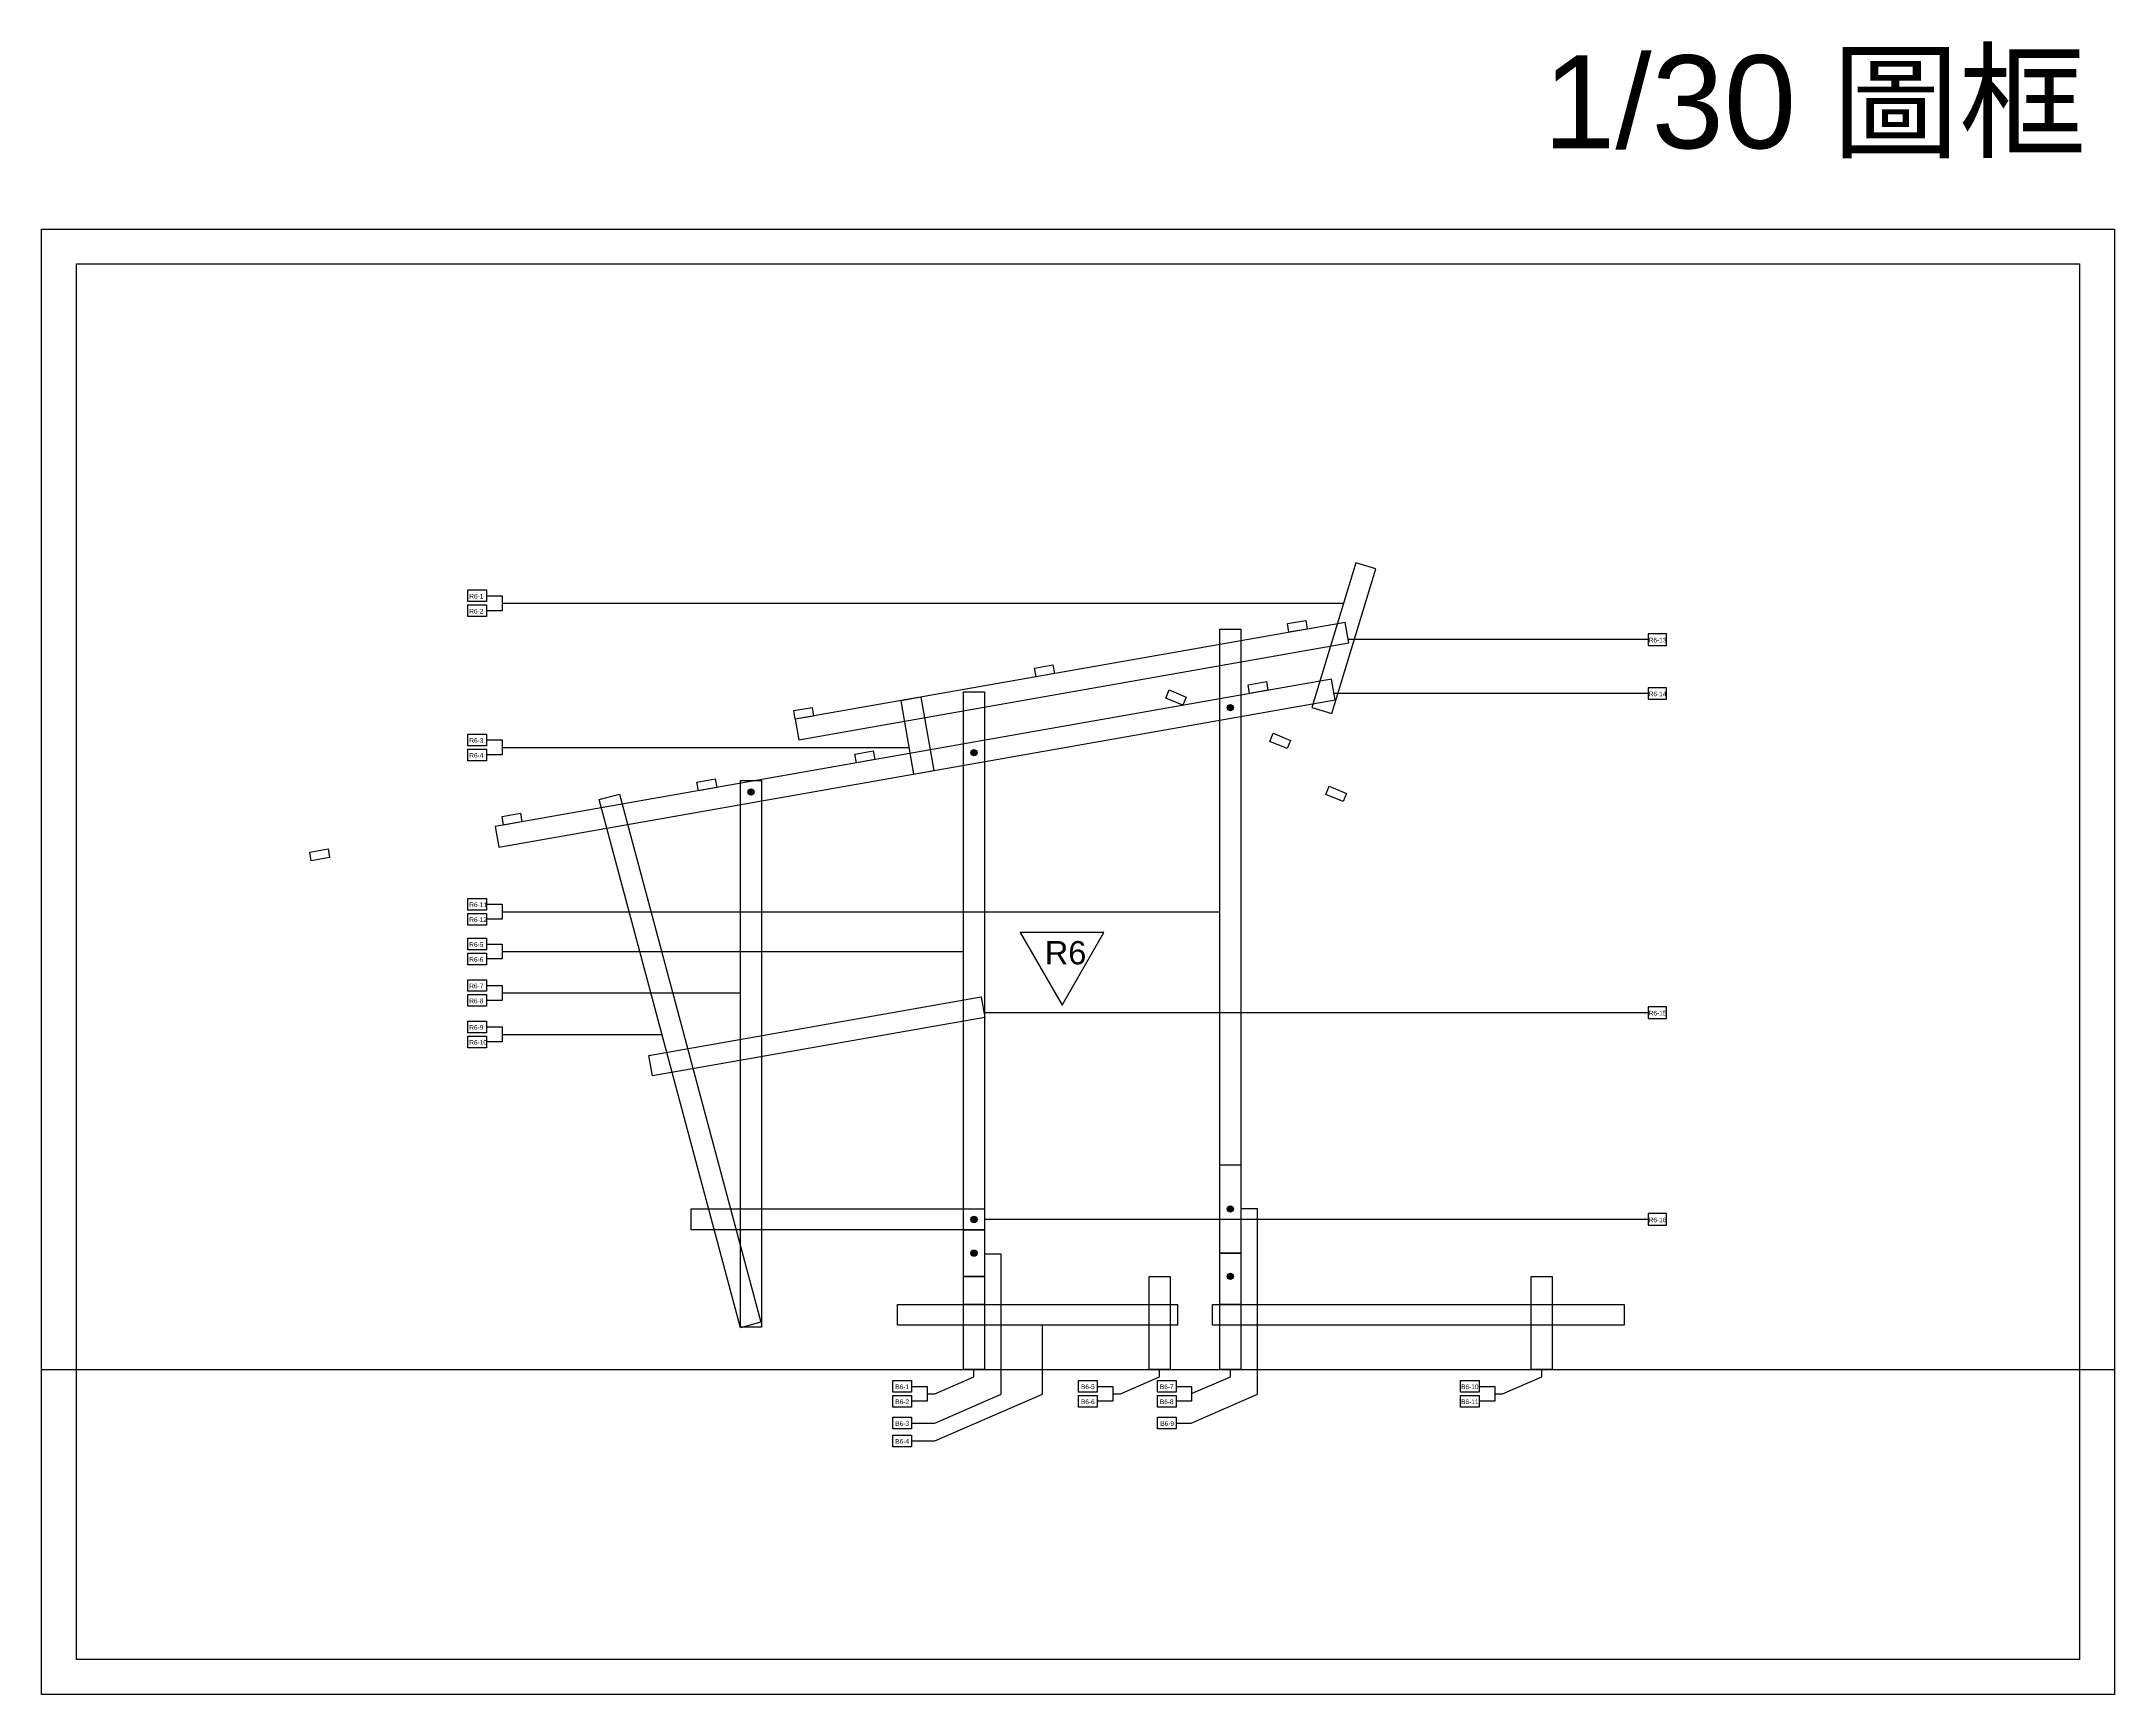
# Model space of a CAD drawing. Header units: millimetres. Extents: x -2666 to 6286, y -11880 to 4849.
# Drawn here: x 5395 to 6286, y -4989 to -4278 of the extents above; entities that cross this region are included whole.
import ezdxf

# ---------------------------------------------------------------- set-up
doc = ezdxf.new("R2010")
doc.units = ezdxf.units.MM
for name, color, linetype in [('0-rib-base', 10, 'Continuous'), ('0-rib1', 6, 'Continuous'), ('1-螺桿鑽洞', 7, 'Continuous'), ('座標', 3, 'Continuous'), ('樑', 4, 'Continuous'), ('編號標示', 30, 'Continuous'), ('編號標示線', 44, 'Continuous')]:
    doc.layers.add(name, color=color, linetype=linetype)
for name, color, linetype, plot in [('1-墊圈', 4, 'Continuous', False), ('1-螺絲頭', 9, 'Continuous', False), ('default', 11, 'Continuous', False)]:
    doc.layers.add(name, color=color, linetype=linetype, plot=plot)
doc.styles.get("Standard").update_dxf_attribs({"font": 'arial.ttf'})

# ---------------------------------------------------------------- blocks, each defined once
blk = doc.blocks.new('螺栓組')
h = blk.add_hatch()
h.set_pattern_fill('JIS_WOOD', color=256, scale=0.1, style=0)
edge = h.paths.add_edge_path()
edge.add_arc((0, 0), 0.6, 0, 360)
at = {"layer": '1-墊圈'}
blk.add_circle((0, 0), 1.35, dxfattribs=at)
at = {"layer": '1-螺桿鑽洞'}
for points in [[(1.05, 0), (-1.05, 0)], [(0, -0.91), (0, 0.91)]]:
    blk.add_lwpolyline(points, dxfattribs=at)
blk.add_circle((0, 0), 0.6, dxfattribs=at)
at = {"layer": '1-螺絲頭'}
blk.add_lwpolyline([(-0.52, 0.91), (-1.05, 0), (-0.52, -0.91), (0.52, -0.91), (1.05, 0), (0.52, 0.91)], close=True, dxfattribs=at)

msp = doc.modelspace()

# ---------------------------------------------------------------- linework, layer by layer
msp.add_line((5910.91, -4559.022), (5910.91, -4588.183))
at = {"layer": '0-rib-base'}
for points in [[(5901.91, -4820.932), (5901.91, -4760.932), (5910.91, -4760.932), (5910.91, -4820.932)], [(5674.71, -4788.932), (5674.71, -4779.932), (5800.71, -4779.932), (5800.71, -4788.932)], [(5791.71, -4820.932), (5791.71, -4788.932), (5800.71, -4788.932), (5800.71, -4820.932)], [(5901.91, -4848.932), (5901.91, -4798.932), (5910.91, -4798.932), (5910.91, -4848.932)], [(5791.71, -4848.932), (5791.71, -4808.932), (5800.71, -4808.932), (5800.71, -4848.932)], [(5871.51, -4848.932), (5871.51, -4808.932), (5880.51, -4808.932), (5880.51, -4848.932)], [(6035.71, -4848.932), (6035.71, -4808.932), (6044.71, -4808.932), (6044.71, -4848.932)]]:
    msp.add_lwpolyline(points, close=True, dxfattribs=at)
for points in [[(5883.71, -4829.932), (5763.349, -4829.932), (5763.349, -4820.932), (5883.71, -4820.932), (5883.71, -4829.932)], [(5898.71, -4820.932), (6075.71, -4820.932), (6075.71, -4829.932), (5898.71, -4829.932), (5898.71, -4820.932)]]:
    msp.add_lwpolyline(points, dxfattribs=at)
at = {"layer": '0-rib1'}
for points in [[(5941.474, -4564.38), (5950.085, -4566.997), (5968.981, -4504.804), (5960.37, -4502.187)], [(5719.422, -4569.431), (5720.985, -4578.295), (5957.339, -4536.619), (5955.776, -4527.756)], [(5901.91, -4798.932), (5901.91, -4530.693), (5910.91, -4530.693), (5910.91, -4798.932)], [(5590.467, -4615.524), (5592.03, -4624.388), (5951.485, -4561.006), (5949.922, -4552.143)], [(5773.587, -4559.881), (5764.723, -4561.443), (5770.28, -4592.957), (5779.143, -4591.394)], [(5791.71, -4808.932), (5791.71, -4557.588), (5800.71, -4557.588), (5800.71, -4808.932)], [(5695.888, -4830.696), (5695.888, -4595.696), (5704.888, -4595.696), (5704.888, -4830.696)], [(5695.922, -4830.954), (5635.1, -4603.962), (5643.793, -4601.632), (5704.616, -4828.625)]]:
    msp.add_lwpolyline(points, close=True, dxfattribs=at)
msp.add_lwpolyline([(5658.012, -4722.753), (5656.449, -4713.89), (5799.246, -4688.711), (5800.809, -4697.574), (5658.012, -4722.753)], dxfattribs=at)
at = {"layer": 'default'}
msp.add_line((5395.423, -4848.932), (6286.423, -4848.932), dxfattribs=at)
for points in [[(6286.423, -4358.668), (6286.423, -4988.668), (5395.423, -4988.668), (5395.423, -4358.668)], [(6271.423, -4373.668), (6271.423, -4973.668), (5410.423, -4973.668), (5410.423, -4373.668)]]:
    msp.add_lwpolyline(points, close=True, dxfattribs=at)
at = {"layer": '座標'}
msp.add_lwpolyline([(5816.055, -4661.101), (5834.065, -4692.296), (5852.075, -4661.101)], close=True, dxfattribs=at)
at = {"layer": '樑'}
for points in [[(5938.809, -4526.889), (5939.469, -4530.631), (5931.59, -4532.02), (5930.931, -4528.278), (5938.809, -4526.889)], [(5830.164, -4546.046), (5830.824, -4549.788), (5822.946, -4551.177), (5822.286, -4547.435), (5830.164, -4546.046)], [(5887.451, -4559.861), (5885.99, -4563.369), (5878.605, -4560.295), (5880.065, -4556.787), (5887.451, -4559.861)], [(5921.877, -4553.229), (5922.537, -4556.972), (5914.658, -4558.361), (5913.998, -4554.618), (5921.877, -4553.229)], [(5726.641, -4564.3), (5727.301, -4568.042), (5719.422, -4569.431), (5718.762, -4565.689), (5726.641, -4564.3)], [(5932.226, -4578.5), (5930.766, -4582.008), (5923.38, -4578.933), (5924.841, -4575.425), (5932.226, -4578.5)], [(5752.947, -4583.016), (5753.607, -4586.758), (5745.728, -4588.148), (5745.068, -4584.405), (5752.947, -4583.016)], [(5684.999, -4594.997), (5685.659, -4598.739), (5677.78, -4600.129), (5677.121, -4596.386), (5684.999, -4594.997)], [(5956.307, -4601.305), (5954.846, -4604.813), (5947.461, -4601.739), (5948.921, -4598.23), (5956.307, -4601.305)], [(5601.286, -4609.758), (5601.946, -4613.5), (5594.068, -4614.889), (5593.408, -4611.147), (5601.286, -4609.758)], [(5518.622, -4625.146), (5519.282, -4628.889), (5511.403, -4630.278), (5510.743, -4626.536), (5518.622, -4625.146)]]:
    msp.add_lwpolyline(points, dxfattribs=at)
at = {"layer": '編號標示'}
for points in [[(5578.696, -4518.843), (5578.696, -4513.843), (5586.696, -4513.843), (5586.696, -4518.843)], [(5578.696, -4525.285), (5578.696, -4520.285), (5586.696, -4520.285), (5586.696, -4525.285)], [(6093.922, -4537.682), (6093.922, -4532.682), (6085.922, -4532.682), (6085.922, -4537.682)], [(6093.922, -4560.833), (6093.922, -4555.833), (6085.922, -4555.833), (6085.922, -4560.833)], [(5578.696, -4580.805), (5578.696, -4575.805), (5586.696, -4575.805), (5586.696, -4580.805)], [(5578.696, -4587.246), (5578.696, -4582.246), (5586.696, -4582.246), (5586.696, -4587.246)], [(5578.696, -4651.429), (5578.696, -4646.429), (5586.696, -4646.429), (5586.696, -4651.429)], [(5578.696, -4657.87), (5578.696, -4652.87), (5586.696, -4652.87), (5586.696, -4657.87)], [(5578.696, -4668.529), (5578.696, -4663.529), (5586.696, -4663.529), (5586.696, -4668.529)], [(5578.696, -4674.97), (5578.696, -4669.97), (5586.696, -4669.97), (5586.696, -4674.97)], [(5578.696, -4686.359), (5578.696, -4681.359), (5586.696, -4681.359), (5586.696, -4686.359)], [(5578.696, -4692.8), (5578.696, -4687.8), (5586.696, -4687.8), (5586.696, -4692.8)], [(6093.922, -4698.049), (6093.922, -4693.049), (6085.922, -4693.049), (6085.922, -4698.049)], [(5578.696, -4704.188), (5578.696, -4699.188), (5586.696, -4699.188), (5586.696, -4704.188)], [(5578.696, -4710.629), (5578.696, -4705.629), (5586.696, -4705.629), (5586.696, -4710.629)], [(6093.922, -4786.932), (6093.922, -4781.932), (6085.922, -4781.932), (6085.922, -4786.932)], [(5761.341, -4858.678), (5761.341, -4853.678), (5769.341, -4853.678), (5769.341, -4858.678)], [(5841.141, -4858.678), (5841.141, -4853.678), (5849.141, -4853.678), (5849.141, -4858.678)], [(5875.053, -4858.678), (5875.053, -4853.678), (5883.053, -4853.678), (5883.053, -4858.678)], [(6005.341, -4858.678), (6005.341, -4853.678), (6013.341, -4853.678), (6013.341, -4858.678)], [(5761.341, -4865.12), (5761.341, -4860.12), (5769.341, -4860.12), (5769.341, -4865.12)], [(5841.141, -4865.12), (5841.141, -4860.12), (5849.141, -4860.12), (5849.141, -4865.12)], [(5875.053, -4865.12), (5875.053, -4860.12), (5883.053, -4860.12), (5883.053, -4865.12)], [(6005.341, -4865.12), (6005.341, -4860.12), (6013.341, -4860.12), (6013.341, -4865.12)], [(5761.341, -4874.475), (5761.341, -4869.475), (5769.341, -4869.475), (5769.341, -4874.475)], [(5875.053, -4874.475), (5875.053, -4869.475), (5883.053, -4869.475), (5883.053, -4874.475)], [(5761.341, -4882.142), (5761.341, -4877.142), (5769.341, -4877.142), (5769.341, -4882.142)]]:
    msp.add_lwpolyline(points, close=True, dxfattribs=at)
at = {"layer": '編號標示線'}
for p, q in [((5593.398, -4519.564), (5955.09, -4519.564)), ((6085.922, -4535.182), (5957.086, -4535.182)), ((6085.922, -4558.333), (5951.013, -4558.333)), ((5593.398, -4581.526), (5768.264, -4581.526)), ((6085.922, -4695.549), (5800.452, -4695.549)), ((6085.922, -4784.432), (5800.71, -4784.432))]:
    msp.add_line(p, q, dxfattribs=at)
for points in [[(5586.696, -4516.343), (5593.398, -4516.343), (5593.398, -4522.785), (5586.696, -4522.785)], [(5586.696, -4578.305), (5593.398, -4578.305), (5593.398, -4584.746), (5586.696, -4584.746)], [(5586.696, -4648.929), (5593.398, -4648.929), (5593.398, -4655.37), (5586.696, -4655.37)], [(5593.398, -4652.149), (5901.71, -4652.149)], [(5586.696, -4666.029), (5593.398, -4666.029), (5593.398, -4672.47), (5586.696, -4672.47)], [(5593.398, -4669.25), (5791.71, -4669.25)], [(5586.696, -4683.859), (5593.398, -4683.859), (5593.398, -4690.3), (5586.696, -4690.3)], [(5593.398, -4687.079), (5695.888, -4687.079)], [(5586.696, -4701.688), (5593.398, -4701.688), (5593.398, -4708.129), (5586.696, -4708.129)], [(5593.398, -4704.909), (5662.148, -4704.909)], [(5883.053, -4871.975), (5889.527, -4871.975), (5918.124, -4859.573), (5918.124, -4779.932), (5910.91, -4779.932)], [(5769.341, -4871.975), (5779.327, -4871.975), (5807.924, -4859.573), (5807.924, -4799.342), (5800.658, -4799.342)], [(5769.341, -4879.642), (5779.327, -4879.642), (5825.7, -4859.531), (5825.7, -4829.932)], [(5776.044, -4859.399), (5779.379, -4859.399), (5796.21, -4852.1), (5796.21, -4848.932)], [(5855.844, -4859.399), (5859.179, -4859.399), (5876.01, -4852.1), (5876.01, -4848.932)], [(5889.755, -4859.323), (5906.41, -4852.1), (5906.41, -4848.932)], [(6020.044, -4859.399), (6023.379, -4859.399), (6040.21, -4852.1), (6040.21, -4848.932)], [(5769.341, -4856.178), (5776.044, -4856.178), (5776.044, -4862.62), (5769.341, -4862.62)], [(5849.141, -4856.178), (5855.844, -4856.178), (5855.844, -4862.62), (5849.141, -4862.62)], [(5883.053, -4856.178), (5889.755, -4856.178), (5889.755, -4862.62), (5883.053, -4862.62)], [(6013.341, -4856.178), (6020.044, -4856.178), (6020.044, -4862.62), (6013.341, -4862.62)]]:
    msp.add_lwpolyline(points, dxfattribs=at)

# ---------------------------------------------------------------- block references
at = {"layer": '1-螺桿鑽洞', "rotation": 90}
for p in [(5906.41, -4564.42), (5796.21, -4583.816), (5700.388, -4600.712), (5796.21, -4784.432), (5906.41, -4779.932), (5796.21, -4798.932), (5906.41, -4808.932)]:
    msp.add_blockref('螺栓組', p, dxfattribs=at)

# ---------------------------------------------------------------- texts
at = {"layer": 'default', "insert": (6040.84, -4283.977), "char_height": 40, "attachment_point": 1}
msp.add_mtext_dynamic_manual_height_columns('1/30 {\\fPMingLiU|b0|i0|c136|p18;圖框}', width=430.53379, gutter_width=12.5, heights=[0], dxfattribs=at)
at = {"layer": '座標', "insert": (5826.657, -4664.77), "char_height": 10, "attachment_point": 1}
msp.add_mtext_dynamic_manual_height_columns('R6', width=22.24738, gutter_width=12.5, heights=[0], dxfattribs=at)
at = {"layer": '編號標示'}
for s, p in [('R6-1', (5579.301, -4517.541)), ('R6-2', (5579.301, -4523.982)), ('R6-13', (6086.219, -4536.38)), ('R6-14', (6086.219, -4559.531)), ('R6-3', (5579.301, -4579.503)), ('R6-4', (5579.301, -4585.944)), ('R6-11', (5579.301, -4650.126)), ('R6-12', (5579.301, -4656.568)), ('R6-5', (5579.301, -4667.227)), ('R6-6', (5579.301, -4673.668)), ('R6-7', (5579.301, -4685.056)), ('R6-8', (5579.301, -4691.497)), ('R6-15', (6086.219, -4696.747)), ('R6-9', (5579.301, -4702.886)), ('R6-10', (5579.301, -4709.327)), ('R6-16', (6086.219, -4785.629)), ('B6-1', (5762.399, -4857.376)), ('B6-5', (5842.199, -4857.376)), ('B6-7', (5876.111, -4857.376)), ('B6-10', (6005.595, -4857.376)), ('B6-2', (5762.399, -4863.817)), ('B6-6', (5842.199, -4863.817)), ('B6-8', (5876.111, -4863.817)), ('B6-11', (6005.595, -4863.817)), ('B6-3', (5762.399, -4873.172)), ('B6-9', (5876.286, -4873.172)), ('B6-4', (5762.399, -4880.839))]:
    msp.add_text(s, height=2, dxfattribs=at).set_placement(p)

doc.saveas('drawing.dxf')
